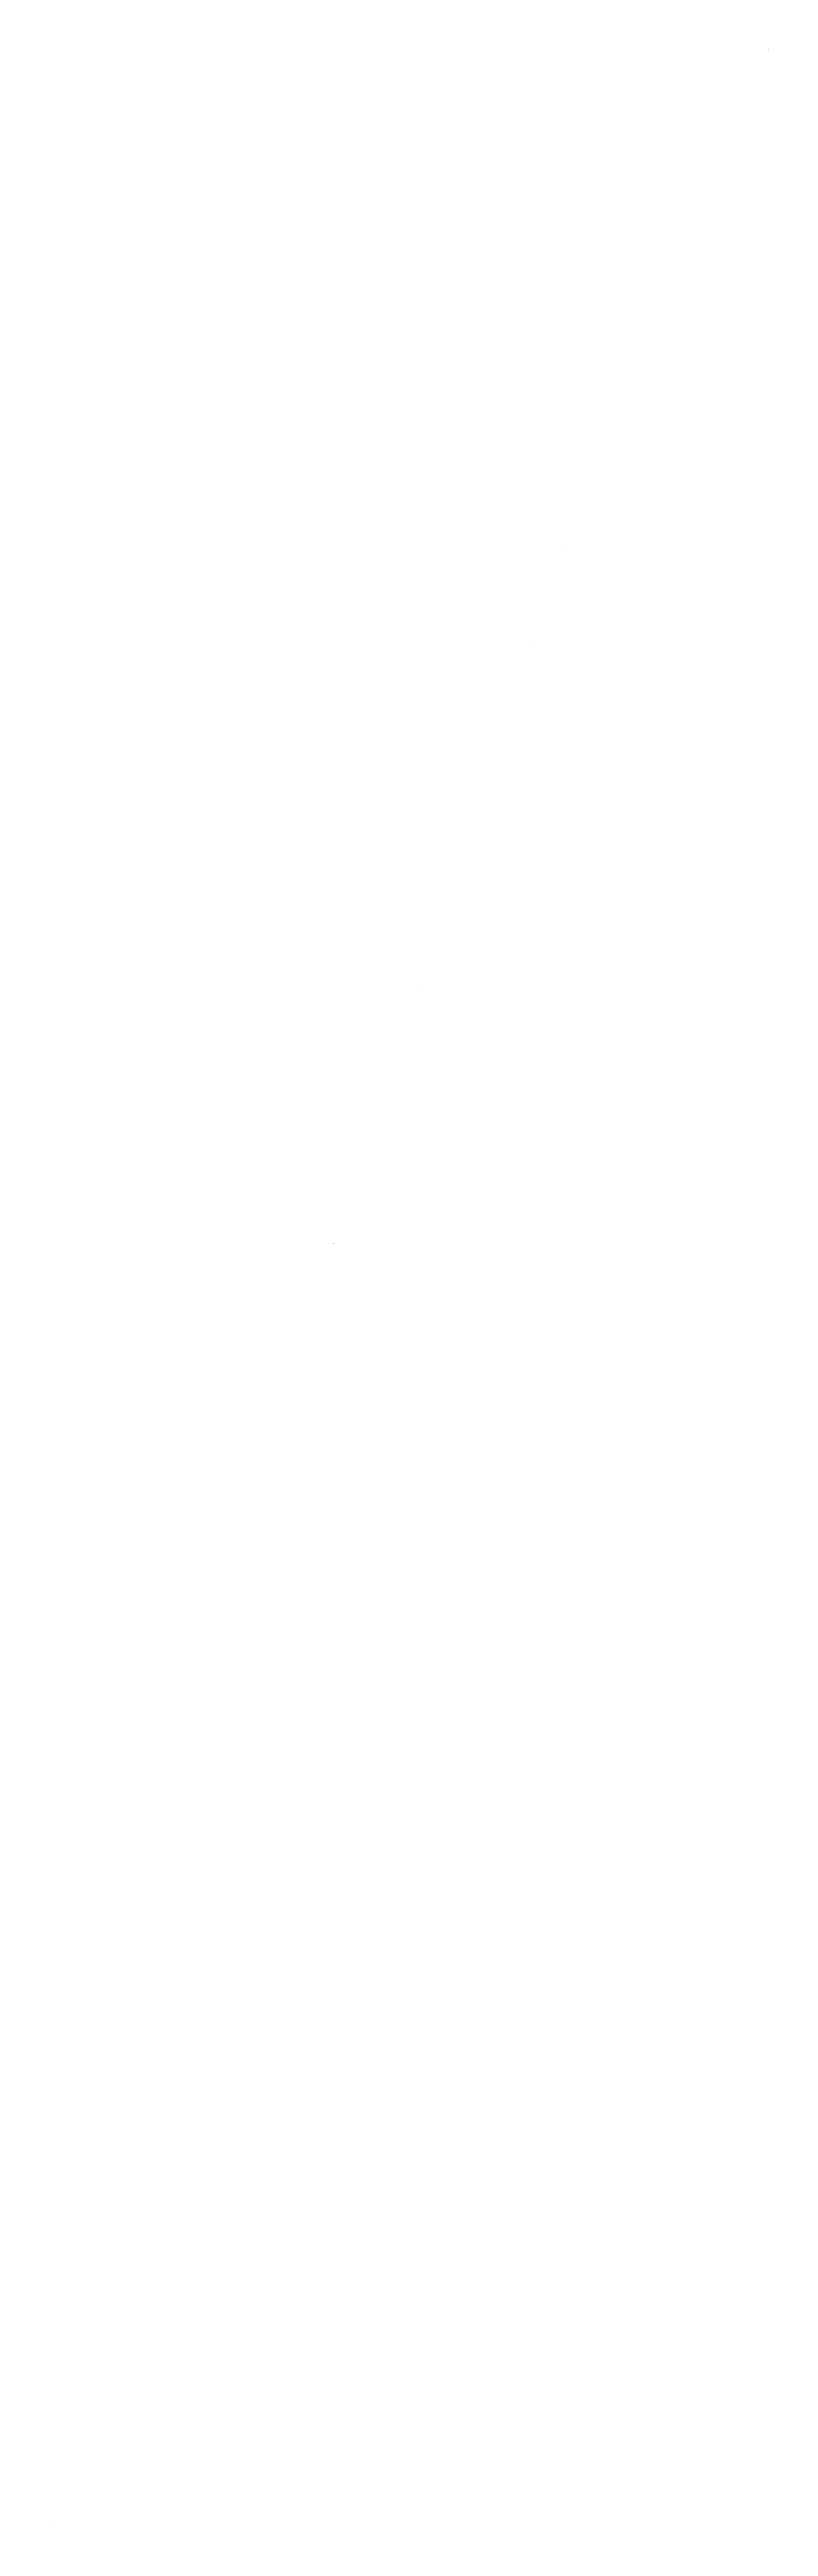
# Model space of a CAD drawing. Header units: feet. Extents: x -173233 to 8939709, y -5822937 to 440401.
# Drawn here: x -173233 to 164308, y -722200 to 440401 of the extents above; entities that cross this region are included whole.
import ezdxf

# ---------------------------------------------------------------- set-up
doc = ezdxf.new("R2010")
doc.units = ezdxf.units.FT
doc.header["$MEASUREMENT"] = 0
doc.layers.add('0 @ 40 (1)', color=7, linetype='Continuous')
doc.layers.add('CHC-CURB-EOP', color=5, linetype='Continuous', lineweight=25)
doc.layers.add('DIMS', color=7, linetype='Continuous', lineweight=5)
doc.styles.add('MTCS Standard', font='arial.ttf', dxfattribs={"height": 0.08})

# ---------------------------------------------------------------- blocks, each defined once
blk = doc.blocks.new('sim')
at = {"layer": 'DIMS'}
blk.add_line((4420393, -1421446), (4420393, -1421449), dxfattribs=at)
at = {"layer": '0 @ 40 (1)', "style": 'MTCS Standard'}
blk.add_text('100+00', height=4, rotation=359.412418, dxfattribs=at).set_placement((4420382, -1421454))
blk = doc.blocks.new('10t')
blk.add_lwpolyline([(0, -2), (0, 2)])
at = {"layer": '0 @ 40 (1)', "style": 'MTCS Standard'}
blk.add_text('10+00', height=4, rotation=179.726152, dxfattribs=at).set_placement((8, -3))
blk = doc.blocks.new('100s')
blk.add_lwpolyline([(0, 2), (0, -2)])
at = {"layer": '0 @ 40 (1)', "style": 'MTCS Standard'}
blk.add_text('100+00', height=4, rotation=359.726152, dxfattribs=at).set_placement((-8, 3))

msp = doc.modelspace()

# ---------------------------------------------------------------- block references
at = {"color": 2}
for name in ['100s', '10t']:
    msp.add_blockref(name, (0, 0), dxfattribs=at)
at = {"layer": 'CHC-CURB-EOP', "lineweight": 30}
for p, rotation in [((4417809.1, -1421640.7), 174.1844390285854), ((4417809.1, -1421640.7), 174.1844390285854), ((4417809.1, -1421640.7), 174.1844390285854), ((4417908.6, -1421650.8), 174.1844390285854), ((4417908.6, -1421650.8), 174.1844390285854), ((4417908.6, -1421650.8), 174.1844390285854), ((4417709.6, -1421631.3), 177.2960429003933), ((4417709.6, -1421631.3), 177.2960429003933), ((4417709.6, -1421631.3), 177.2960429003933), ((4417209.8, -1421640.9), 177.8921025728153), ((4417209.8, -1421640.9), 177.8921025728153), ((4417209.8, -1421640.9), 177.8921025728153), ((4417309.7, -1421640.7), 181.5466579597168), ((4417309.7, -1421640.7), 181.5466579597168), ((4417309.7, -1421640.7), 181.5466579597168), ((4417409.7, -1421638), 181.5466579597168), ((4417409.7, -1421638), 181.5466579597168), ((4417409.7, -1421638), 181.5466579597168), ((4417509.7, -1421635.3), 181.5466579597168), ((4417509.7, -1421635.3), 181.5466579597168), ((4417509.7, -1421635.3), 181.5466579597168), ((4417609.6, -1421632.6), 181.5466579597168), ((4417609.6, -1421632.6), 181.5466579597168), ((4417609.6, -1421632.6), 181.5466579597168), ((4417109.9, -1421638.7), 189.162346848555), ((4417109.9, -1421638.7), 189.162346848555), ((4417109.9, -1421638.7), 189.162346848555)]:
    msp.add_blockref('sim', p, dxfattribs=dict(at, rotation=rotation))

doc.saveas('drawing.dxf')
